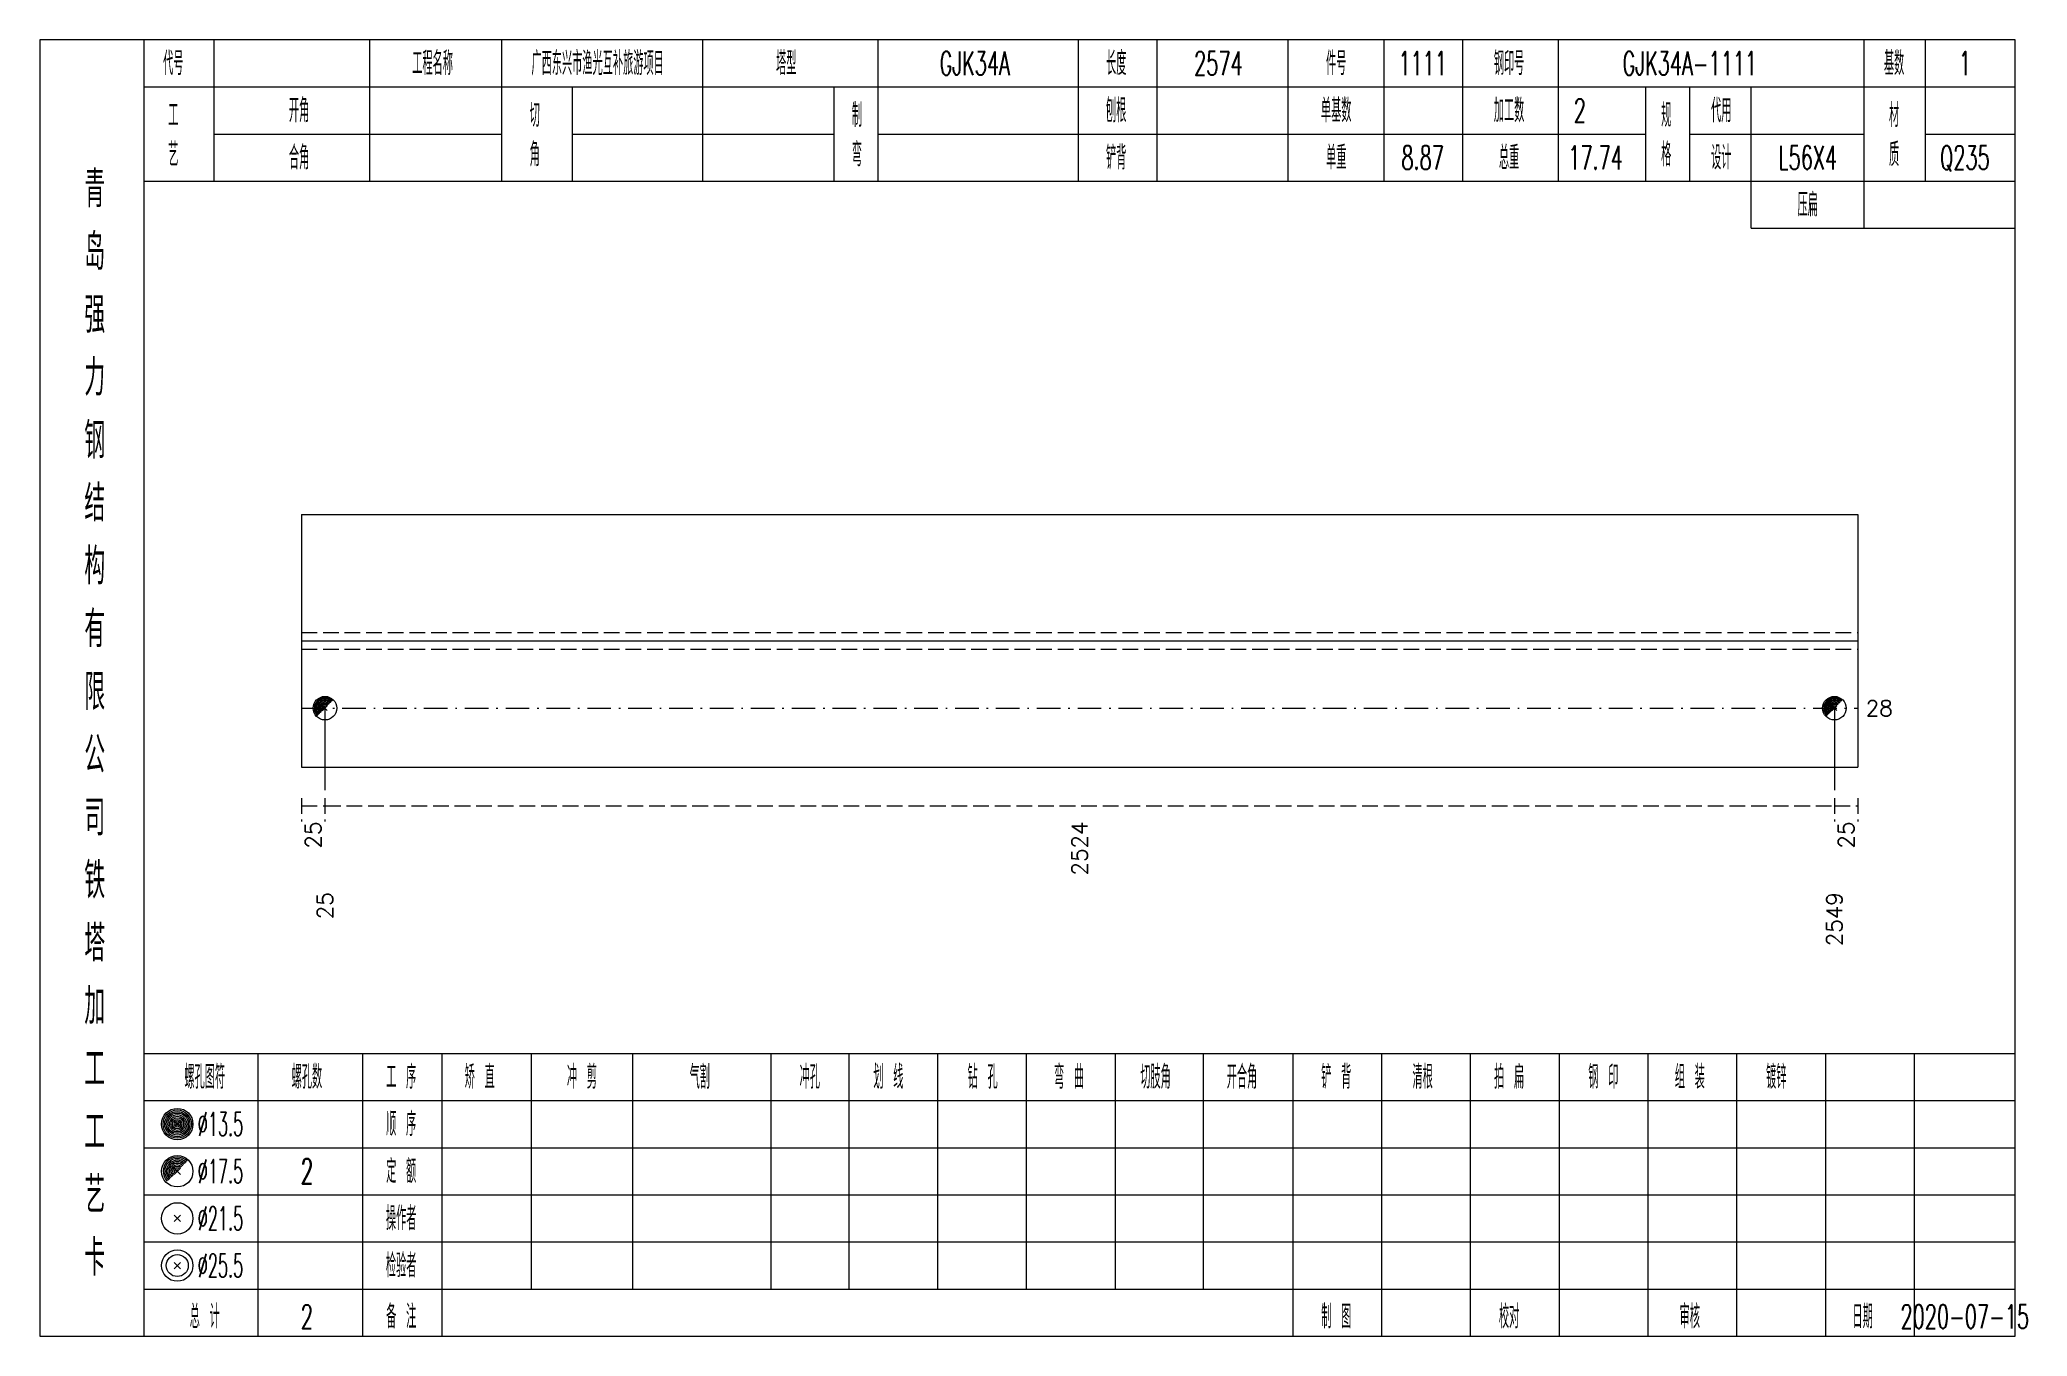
# Model space of a CAD drawing. Extents: x 0 to 2606, y -377 to 6479.
# Drawn here: x 522.8 to 775.7, y 1750 to 1915 of the extents above; entities that cross this region are included whole.
import ezdxf
from ezdxf.enums import TextEntityAlignment as Align

# ---------------------------------------------------------------- set-up
doc = ezdxf.new("R2010")
doc.units = 0
doc.header["$MEASUREMENT"] = 0
doc.linetypes.add('一点画线', pattern=[5.2, 3, -1, 0.2, -1])
doc.linetypes.add('虚线', pattern=[2.75, 2, -0.75])
doc.layers.get('0').update_dxf_attribs({"linetype": 'CONTINUOUS', "lineweight": 25})
doc.layers.add('1', color=7, linetype='CONTINUOUS', lineweight=25)
doc.layers.add('4', color=7, linetype='CONTINUOUS', lineweight=25)
doc.styles.get("Standard").update_dxf_attribs({"font": 'simplex.shx', "width": 0.7, "height": 3, "bigfont": 'gbhzfs.shx'})

msp = doc.modelspace()

# ---------------------------------------------------------------- texts
at = {"color": 7, "linetype": 'Continuous', "lineweight": 13}
msp.add_text('28', height=2, dxfattribs=at).set_placement((755.2, 1829.93), align=Align.MIDDLE_LEFT)
at = {"color": 8, "linetype": 'Continuous', "lineweight": 9}
for s, p in [('25', (557.6, 1815.5)), ('2524', (655.15, 1815.5)), ('25', (752.7, 1815.5))]:
    msp.add_text(s, height=2, rotation=90, dxfattribs=at).set_placement(p, align=Align.MIDDLE_RIGHT)
at = {"layer": '1', "color": 7, "linetype": 'Continuous', "lineweight": 13}
for s, p in [('25', (559.1, 1806.5)), ('2549', (751.2, 1806.5))]:
    msp.add_text(s, height=2, rotation=90, dxfattribs=at).set_placement(p, align=Align.MIDDLE_RIGHT)
at = {"layer": '4', "color": 1, "linetype": 'Continuous', "lineweight": 13}
for s, height, width, p in [('代号', 3, 0.6, (539.8, 1912)), ('工程名称', 3, 0.6, (572.8, 1912)), ('广西东兴市渔光互补旅游项目', 3, 0.6, (593.8, 1912)), ('塔型', 3, 0.6, (617.8, 1912)), ('GJK34A', 3, 0.6, (641.8, 1912)), ('长度', 3, 0.6, (659.8, 1912)), ('2574', 3, 0.6, (672.8, 1912)), ('件号', 3, 0.6, (687.8, 1912)), ('1111', 3, 0.6, (698.8, 1912)), ('钢印号', 3, 0.6, (709.8, 1912)), ('GJK34A-1111', 3, 0.6, (732.8, 1912)), ('基数', 3, 0.6, (758.8, 1912)), ('1', 3, 0.6, (767.8, 1912)), ('开角', 3, 0.6, (555.8, 1906)), ('刨根', 3, 0.6, (659.8, 1906)), ('单基数', 3, 0.6, (687.8, 1906)), ('加工数', 3, 0.6, (709.8, 1906)), ('2', 3, 0.6, (718.8, 1906)), ('代用', 3, 0.6, (736.8, 1906)), ('材', 3, 0.6, (758.8, 1905.4)), ('工', 3, 0.6, (539.8, 1905.4)), ('切', 3, 0.6, (585.8, 1905.4)), ('制', 3, 0.6, (626.8, 1905.4)), ('规', 3, 0.6, (729.8, 1905.4)), ('艺', 3, 0.6, (539.8, 1900.4)), ('角', 3, 0.6, (585.8, 1900.4)), ('弯', 3, 0.6, (626.8, 1900.4)), ('格', 3, 0.6, (729.8, 1900.4)), ('质', 3, 0.6, (758.8, 1900.4)), ('合角', 3, 0.6, (555.8, 1900)), ('铲背', 3, 0.6, (659.8, 1900)), ('单重', 3, 0.6, (687.8, 1900)), ('8.87', 3, 0.6, (698.8, 1900)), ('总重', 3, 0.6, (709.8, 1900)), ('17.74', 3, 0.6, (720.8, 1900)), ('设计', 3, 0.6, (736.8, 1900)), ('L56X4', 3, 0.6, (747.8, 1900)), ('Q235', 3, 0.6, (767.8, 1900)), ('青', 4.6, 0.8, (529.8, 1896)), ('压扁', 3, 0.6, (747.8, 1894)), ('岛', 4.6, 0.8, (529.8, 1888)), ('强', 4.6, 0.8, (529.8, 1880)), ('力', 4.6, 0.8, (529.8, 1872)), ('钢', 4.6, 0.8, (529.8, 1864)), ('结', 4.6, 0.8, (529.8, 1856)), ('构', 4.6, 0.8, (529.8, 1848)), ('有', 4.6, 0.8, (529.8, 1840)), ('限', 4.6, 0.8, (529.8, 1832)), ('公', 4.6, 0.8, (529.8, 1824)), ('司', 4.6, 0.8, (529.8, 1816)), ('铁', 4.6, 0.8, (529.8, 1808)), ('塔', 4.6, 0.8, (529.8, 1800)), ('加', 4.6, 0.8, (529.8, 1792)), ('工', 4.6, 0.8, (529.8, 1784)), ('螺孔图符', 3, 0.6, (543.8, 1783)), ('螺孔数', 3, 0.6, (556.8, 1783)), ('工 序', 3, 0.6, (568.8, 1783)), ('矫 直', 3, 0.6, (578.8, 1783)), ('冲 剪', 3, 0.6, (591.8, 1783)), ('气割', 3, 0.6, (606.8, 1783)), ('冲孔', 3, 0.6, (620.8, 1783)), ('划 线', 3, 0.6, (630.8, 1783)), ('钻 孔', 3, 0.6, (642.8, 1783)), ('弯 曲', 3, 0.6, (653.8, 1783)), ('切肢角', 3, 0.6, (664.8, 1783)), ('开合角', 3, 0.6, (675.8, 1783)), ('铲 背', 3, 0.6, (687.8, 1783)), ('清根', 3, 0.6, (698.8, 1783)), ('拍 扁', 3, 0.6, (709.8, 1783)), ('钢 印', 3, 0.6, (721.8, 1783)), ('组 装', 3, 0.6, (732.8, 1783)), ('镀锌', 3, 0.6, (743.8, 1783)), ('%%C13.5', 3, 0.5, (545.8, 1777)), ('顺 序', 3, 0.6, (568.8, 1777)), ('工', 4.6, 0.8, (529.8, 1776)), ('艺', 4.6, 0.8, (529.8, 1768)), ('%%C17.5', 3, 0.5, (545.8, 1771)), ('2', 3.2, 0.6, (556.8, 1771)), ('定 额', 3, 0.6, (568.8, 1771)), ('%%C21.5', 3, 0.5, (545.8, 1765)), ('操作者', 3, 0.6, (568.8, 1765)), ('卡', 4.6, 0.8, (529.8, 1760)), ('检验者', 3, 0.6, (568.8, 1759)), ('%%C25.5', 3, 0.5, (545.8, 1759)), ('总 计', 3, 0.6, (543.8, 1752.5)), ('2', 3, 0.6, (556.8, 1752.5)), ('备 注', 3, 0.6, (568.8, 1752.5)), ('制 图', 3, 0.6, (687.8, 1752.5)), ('校对', 3, 0.6, (709.8, 1752.5)), ('审核', 3, 0.6, (732.8, 1752.5)), ('日期', 3, 0.6, (754.8, 1752.5)), ('2020-07-15', 3, 0.6, (767.8, 1752.5))]:
    msp.add_text(s, height=height, dxfattribs=dict(at, width=width)).set_placement(p, align=Align.MIDDLE_CENTER)

# ---------------------------------------------------------------- linework, layer by layer
at = {"color": 7, "linetype": 'Continuous', "lineweight": 18}
for p, q in [((556.1, 1854.57), (556.1, 1822.43)), ((556.1, 1854.57), (754.2, 1854.57)), ((754.2, 1854.57), (754.2, 1822.43)), ((556.1, 1838.5), (754.2, 1838.5))]:
    msp.add_line(p, q, dxfattribs=at)
at = {"color": 1, "linetype": '虚线', "lineweight": 18}
for p, q in [((556.1, 1839.57), (754.2, 1839.57)), ((556.1, 1837.43), (754.2, 1837.43))]:
    msp.add_line(p, q, dxfattribs=at)
at = {"color": 3, "linetype": '一点画线', "lineweight": 13}
msp.add_line((556.1, 1829.93), (754.2, 1829.93), dxfattribs=at)
at = {"color": 7, "linetype": 'Continuous', "lineweight": 13}
for p, q in [((559.1, 1829.93), (559.1, 1819.5)), ((751.2, 1829.93), (751.2, 1819.5))]:
    msp.add_line(p, q, dxfattribs=at)
at = {"color": 8, "linetype": '虚线', "lineweight": 9}
for p, q in [((556.1, 1818.5), (556.1, 1815.5)), ((556.1, 1817.5), (559.1, 1817.5)), ((559.1, 1818.5), (559.1, 1815.5)), ((559.1, 1818.5), (559.1, 1815.5)), ((559.1, 1817.5), (751.2, 1817.5)), ((751.2, 1818.5), (751.2, 1815.5)), ((751.2, 1818.5), (751.2, 1815.5)), ((751.2, 1817.5), (754.2, 1817.5)), ((754.2, 1818.5), (754.2, 1815.5))]:
    msp.add_line(p, q, dxfattribs=at)
at = {"layer": '1', "color": 7, "linetype": 'Continuous', "lineweight": 0}
for p, q in [((558.8, 1829.63), (559.4, 1830.23)), ((558.8, 1830.23), (559.4, 1829.63)), ((750.9, 1829.63), (751.5, 1830.23)), ((750.9, 1830.23), (751.5, 1829.63))]:
    msp.add_line(p, q, dxfattribs=at)
at = {"layer": '1', "color": 7, "linetype": 'Continuous', "lineweight": 18}
msp.add_line((556.1, 1822.43), (754.2, 1822.43), dxfattribs=at)
at = {"layer": '1', "color": 7, "linetype": 'Continuous', "lineweight": 13}
for centre in [(559.1, 1829.93), (751.2, 1829.93)]:
    msp.add_circle(centre, 1.5, dxfattribs=at)
for centre, radius in [((559.1, 1829.93), 1.35), ((559.1, 1829.93), 1.2), ((559.1, 1829.93), 1.05), ((559.1, 1829.93), 0.9), ((559.1, 1829.93), 0.75), ((559.1, 1829.93), 0.6), ((559.1, 1829.93), 0.45), ((559.1, 1829.93), 0.3), ((559.1, 1829.93), 0.15), ((751.2, 1829.93), 1.35), ((751.2, 1829.93), 1.2), ((751.2, 1829.93), 1.05), ((751.2, 1829.93), 0.9), ((751.2, 1829.93), 0.75), ((751.2, 1829.93), 0.6), ((751.2, 1829.93), 0.45), ((751.2, 1829.93), 0.3), ((751.2, 1829.93), 0.15)]:
    msp.add_arc(centre, radius, 45, 225, dxfattribs=at)
at = {"layer": '4', "color": 1, "linetype": 'Continuous', "lineweight": 18}
for p, q in [((536.1, 1750), (536.1, 1915)), ((545, 1897), (545, 1915)), ((564.8, 1897), (564.8, 1915)), ((581.6, 1897), (581.6, 1915)), ((607.2, 1897), (607.2, 1915)), ((629.5, 1897), (629.5, 1915)), ((655, 1897), (655, 1915)), ((665, 1897), (665, 1915)), ((681.7, 1897), (681.7, 1915)), ((693.9, 1897), (693.9, 1915)), ((703.9, 1897), (703.9, 1915)), ((716.1, 1897), (716.1, 1915)), ((755, 1891), (755, 1915)), ((762.8, 1897), (762.8, 1915)), ((536.1, 1909), (774.2, 1909)), ((590.6, 1897), (590.6, 1909)), ((623.9, 1897), (623.9, 1909)), ((727.2, 1897), (727.2, 1909)), ((732.8, 1897), (732.8, 1909)), ((740.6, 1891), (740.6, 1909)), ((545, 1903), (581.6, 1903)), ((590.6, 1903), (623.9, 1903)), ((629.5, 1903), (727.2, 1903)), ((732.8, 1903), (755, 1903)), ((762.8, 1903), (774.2, 1903)), ((536.1, 1897), (774.2, 1897)), ((740.6, 1891), (774.2, 1891)), ((536.1, 1786), (774.2, 1786)), ((550.6, 1750), (550.6, 1786)), ((563.9, 1750), (563.9, 1786)), ((574, 1750), (574, 1786)), ((585.4, 1756), (585.4, 1786)), ((598.3, 1756), (598.3, 1786)), ((615.9, 1756), (615.9, 1786)), ((625.8, 1756), (625.8, 1786)), ((637.1, 1756), (637.1, 1786)), ((648.4, 1756), (648.4, 1786)), ((659.7, 1756), (659.7, 1786)), ((670.9, 1756), (670.9, 1786)), ((682.3, 1756), (682.3, 1786)), ((693.6, 1756), (693.6, 1786)), ((704.9, 1756), (704.9, 1786)), ((716.2, 1756), (716.2, 1786)), ((727.5, 1756), (727.5, 1786)), ((738.8, 1756), (738.8, 1786)), ((750.1, 1756), (750.1, 1786)), ((761.4, 1756), (761.4, 1786)), ((536.1, 1780), (774.2, 1780)), ((536.1, 1774), (774.2, 1774)), ((536.1, 1768), (774.2, 1768)), ((536.1, 1762), (774.2, 1762)), ((536.1, 1756), (774.2, 1756)), ((682.3, 1750), (682.3, 1756)), ((693.6, 1750), (693.6, 1756)), ((704.9, 1750), (704.9, 1756)), ((716.2, 1750), (716.2, 1756)), ((727.5, 1750), (727.5, 1756)), ((738.8, 1750), (738.8, 1756)), ((750.1, 1750), (750.1, 1756)), ((761.4, 1750), (761.4, 1756))]:
    msp.add_line(p, q, dxfattribs=at)
at = {"layer": '4', "color": 7, "linetype": 'Continuous', "lineweight": 13}
for p, q in [((540.1, 1776.8), (540.5, 1777.2)), ((540.5, 1776.8), (540.1, 1777.2)), ((539.9, 1764.6), (540.7, 1765.4)), ((540.7, 1764.6), (539.9, 1765.4)), ((539.9, 1758.6), (540.7, 1759.4)), ((540.7, 1758.6), (539.9, 1759.4))]:
    msp.add_line(p, q, dxfattribs=at)
at = {"layer": '4', "color": 7, "linetype": 'Continuous', "lineweight": 0}
for p, q in [((539.9, 1770.6), (540.7, 1771.4)), ((539.9, 1771.4), (540.7, 1770.6))]:
    msp.add_line(p, q, dxfattribs=at)
at = {"layer": '4', "color": 1, "linetype": 'Continuous', "lineweight": 18}
msp.add_lwpolyline([(522.8, 1915), (522.8, 1750), (774.2, 1750), (774.2, 1915)], close=True, dxfattribs=at)
at = {"layer": '4', "color": 7, "linetype": 'Continuous', "lineweight": 13}
for centre, radius in [((540.3, 1777), 2), ((540.3, 1777), 1.8), ((540.3, 1777), 1.6), ((540.3, 1777), 1.4), ((540.3, 1777), 1.2), ((540.3, 1777), 1), ((540.3, 1777), 0.8), ((540.3, 1777), 0.6), ((540.3, 1777), 0.4), ((540.3, 1777), 0.2), ((540.3, 1771), 2), ((540.3, 1765), 2), ((540.3, 1759), 2), ((540.3, 1759), 1.4)]:
    msp.add_circle(centre, radius, dxfattribs=at)
for radius in [1.8, 1.6, 1.4, 1.2, 1, 0.8, 0.6, 0.4, 0.2]:
    msp.add_arc((540.3, 1771), radius, 45, 225, dxfattribs=at)

msp.set_redraw_order([(e.dxf.handle, doc.entitydb.next_handle()) for e in msp.query("TEXT MTEXT ATTDEF DIMENSION ARC_DIMENSION")])  # texts and dimensions are drawn at this point

doc.saveas('drawing.dxf')
